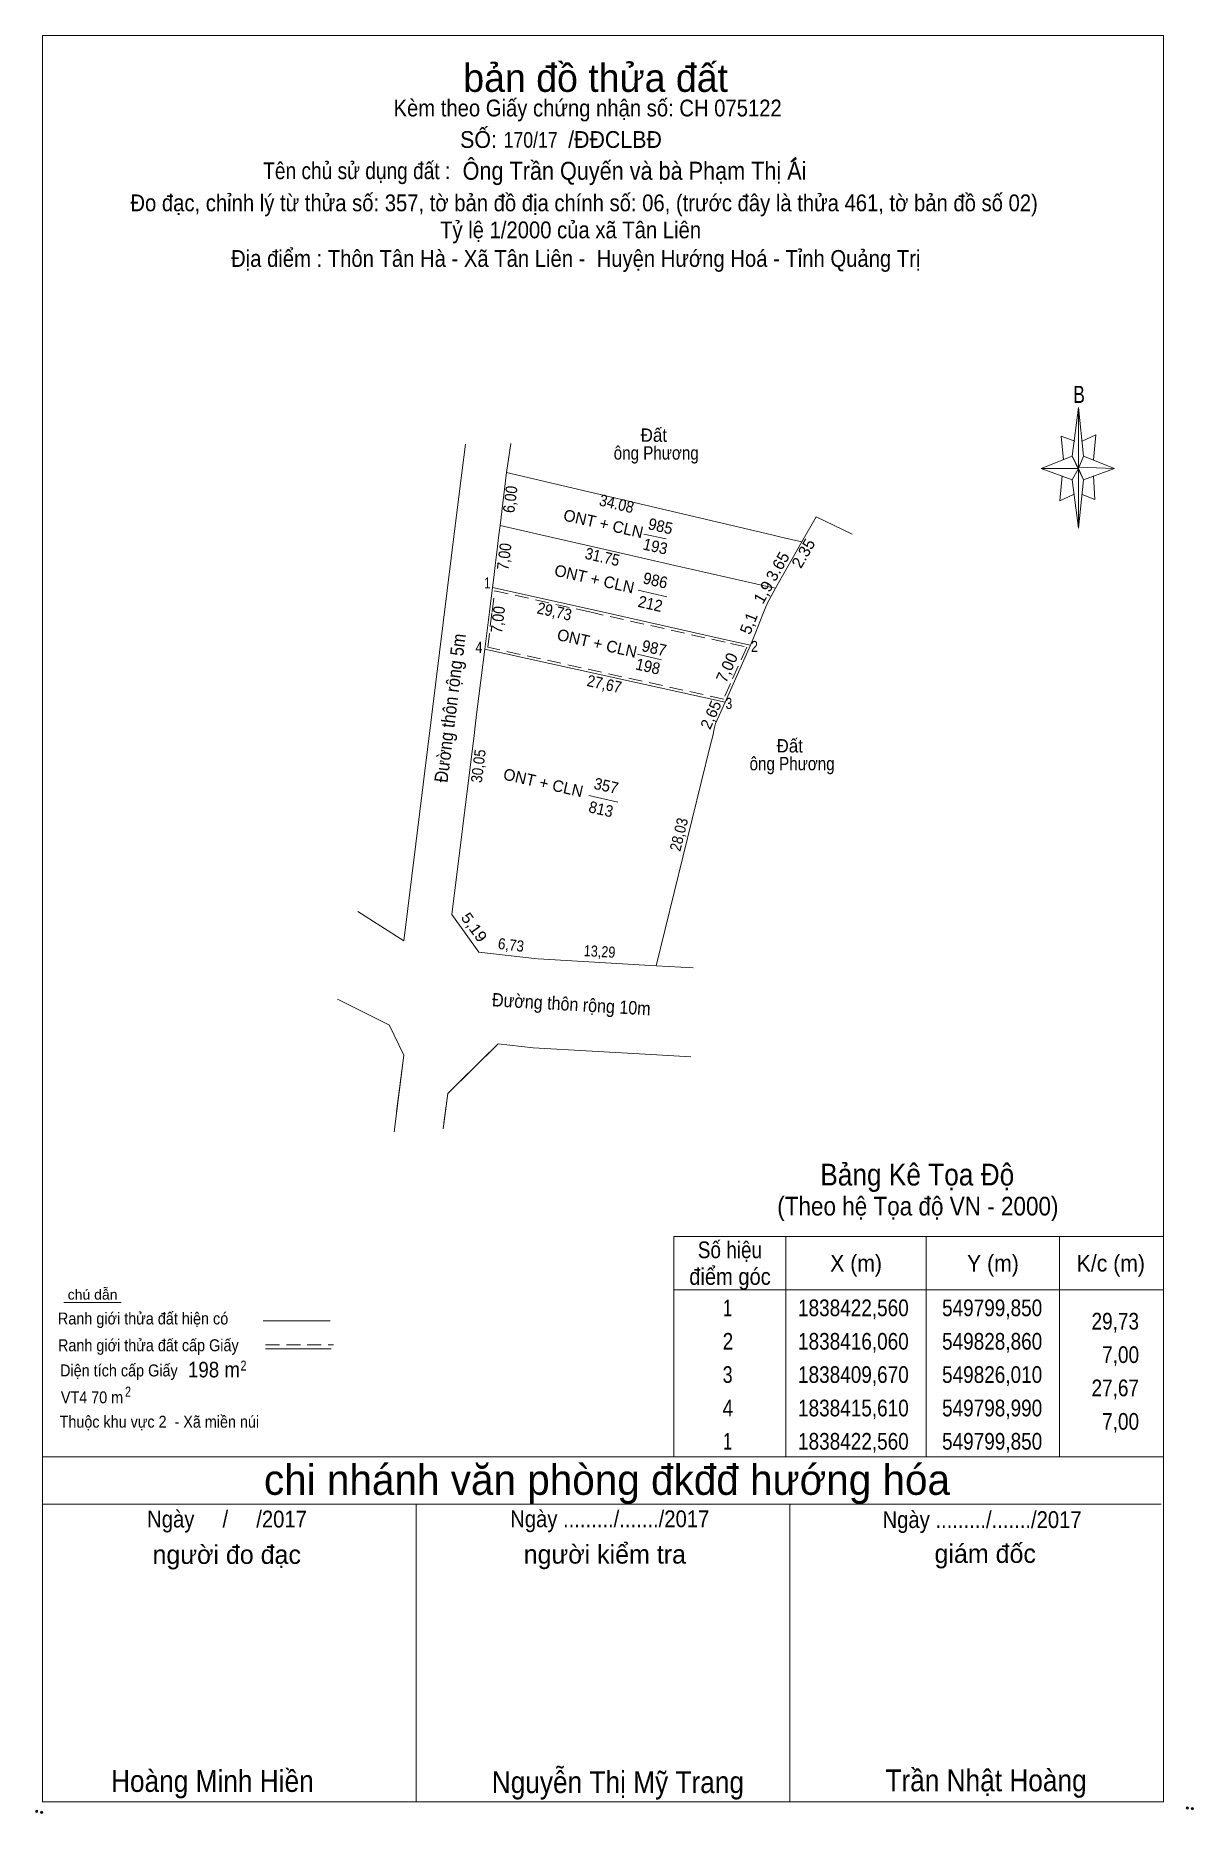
# Model space of a CAD drawing. Header units: metres. Extents: x 549363 to 550165, y 1838265 to 1838485.
# Drawn here: x 549748.5 to 549878.6, y 1838284.8 to 1838484.6 of the extents above; entities that cross this region are included whole.
import ezdxf
from ezdxf.enums import TextEntityAlignment as Align

# ---------------------------------------------------------------- set-up
doc = ezdxf.new("R2010")
doc.units = ezdxf.units.M
doc.header["$LTSCALE"] = 0.52
doc.header["$PDMODE"] = 32
doc.header["$PDSIZE"] = 0.26
doc.linetypes.add('DOTTED', pattern=[1.5, 0.3, -1.2])
doc.linetypes.add('MEDIUM_DASHED', pattern=[4.5, 3, -1.5])
for name, color, linetype, lineweight in [('1', 7, 'DOTTED', 13), ('15', 7, 'Continuous', 13), ('17', 7, 'Continuous', 13), ('18', 7, 'Continuous', 13), ('23', 7, 'Continuous', 13), ('63', 7, 'Continuous', 13)]:
    doc.layers.add(name, color=color, linetype=linetype, lineweight=lineweight)
doc.layers.add('60', color=7, linetype='Continuous')

msp = doc.modelspace()

# ---------------------------------------------------------------- texts
at = {"layer": '15'}
for p in [(549812.1807, 1838429.096), (549811.1707, 1838422.886), (549811.4707, 1838415.656), (549805.4207, 1838399.976)]:
    msp.add_text('ONT + CLN', height=1.3, rotation=347.17, dxfattribs=at).set_placement(p, align=Align.CENTER)
at = {"layer": '17'}
for s, height, p in [('bản đồ thửa đất', 3.15, (549811.45, 1838478.26)), ('chi nhánh văn phòng đkđđ hướng hóa', 3.402, (549812.725, 1838320.57)), ('người đo đạc', 2.1, (549769.985, 1838312.81)), ('người kiểm tra', 2.1, (549812.485, 1838312.84)), ('giám đốc', 2.1, (549855.235, 1838312.92))]:
    msp.add_text(s, height=height, dxfattribs=at).set_placement(p, align=Align.CENTER)
for s, height, width, p in [('Kèm theo Giấy chứng nhận số: CH 075122', 1.89, 0.9, (549810.55, 1838475.5)), ('SỐ:            /ĐĐCLBĐ ', 1.89, 0.95, (549807.89, 1838471.96)), ('Tên chủ sử dụng đất :', 1.89, 0.85, (549784.6, 1838468.45)), ('Đo đạc, chỉnh lý từ thửa số: 357, tờ bản đồ địa chính số: 06, (trước đây là thửa 461, tờ bản đồ số 02) ', 1.89, 0.9, (549810.47, 1838464.84)), ('Tỷ lệ 1/2000 của xã Tân Liên', 1.89, 0.9, (549808.635, 1838461.8)), ('Địa điểm : Thôn Tân Hà - Xã Tân Liên -  Huyện Hướng Hoá - Tỉnh Quảng Trị ', 1.89, 0.9, (549809.53, 1838458.59)), ('B', 1.929, 0.75, (549865.79, 1838443.29)), ('Bảng Kê Tọa Độ', 2.45, 0.9, (549847.6, 1838355.34)), ('(Theo hệ Tọa độ VN - 2000)', 2.1, 0.9, (549847.665, 1838351.97)), ('chú dẫn', 1.12, 1.05, (549754.91, 1838342.52)), ('Ranh giới thửa đất hiện có ', 1.344, 0.9, (549760.81, 1838339.72)), ('Ranh giới thửa đất cấp Giấy', 1.344, 0.9, (549761.175, 1838336.71)), ('Diện tích cấp Giấy ', 1.344, 0.9, (549758.09, 1838333.88)), ('2', 1.12, 0.8, (549771.87, 1838334.54)), ('VT4 70 m ', 1.34, 0.9, (549755.07, 1838330.86)), ('2', 1.12, 0.8, (549758.89, 1838331.61)), ('Thuộc khu vực 2  - Xã miền núi', 1.34, 0.9, (549762.415, 1838328.12)), ('Ngày     /     /2017', 1.89, 0.9, (549770.02, 1838316.9)), ('Ngày ........./......./2017', 1.89, 0.9, (549813.035, 1838316.93)), ('Ngày ........./......./2017', 1.89, 0.9, (549854.885, 1838316.84)), ('Nguyễn Thị Mỹ Trang', 2.45, 0.9, (549813.95, 1838287.05)), ('Hoàng Minh Hiền', 2.45, 0.9, (549768.375, 1838287.18)), ('Trần Nhật Hoàng', 2.45, 0.9, (549855.33, 1838287.25))]:
    msp.add_text(s, height=height, dxfattribs=dict(at, width=width)).set_placement(p, align=Align.CENTER)
at = {"layer": '17', "width": 0.9}
msp.add_text('Ông Trần Quyến và bà Phạm Thị Ai', height=2.02, dxfattribs=at).set_placement((549796.5, 1838468.38))
at = {"layer": '60', "width": 0.85}
msp.add_text('170/17', height=1.75, dxfattribs=at).set_placement((549804.145, 1838471.99), align=Align.CENTER)
at = {"layer": '63'}
for s, height, width, p in [('Đất ', 1.5, 0.95, (549818.26, 1838438.93)), ('ông Phương', 1.5, 0.85, (549818.26, 1838436.93)), ('Đất ', 1.5, 0.95, (549833.53, 1838404.01)), ('ông Phương', 1.5, 0.85, (549833.53, 1838402.01)), ('Số hiệu', 1.875, 0.85, (549826.545, 1838347.17)), ('điểm góc', 1.875, 0.9, (549826.555, 1838344.17)), ('X (m)', 1.875, 0.95, (549840.725, 1838345.67)), ('Y (m)', 1.875, 0.95, (549856.105, 1838345.67)), ('K/c (m)', 1.875, 0.95, (549869.355, 1838345.67)), (' 1', 1.875, 0.75, (549826.02, 1838340.65)), ('1838422,560', 1.875, 0.85, (549840.42, 1838340.65)), ('549799,850', 1.875, 0.85, (549856.015, 1838340.65)), (' 2', 1.875, 0.85, (549826.02, 1838336.89)), ('1838416,060', 1.875, 0.85, (549840.42, 1838336.89)), ('549828,860', 1.875, 0.85, (549856.015, 1838336.89)), ('198 m', 1.75, 0.9, (549768.55, 1838333.77)), (' 3', 1.875, 0.8, (549826.01, 1838333.15)), ('1838409,670', 1.875, 0.85, (549840.42, 1838333.15)), ('549826,010', 1.875, 0.85, (549856.015, 1838333.15)), (' 4', 1.875, 0.85, (549826.015, 1838329.39)), ('1838415,610', 1.875, 0.85, (549840.42, 1838329.39)), ('549798,990', 1.875, 0.85, (549856.015, 1838329.39)), (' 1', 1.875, 0.75, (549826.02, 1838325.65)), ('1838422,560', 1.875, 0.85, (549840.42, 1838325.65)), ('549799,850', 1.875, 0.85, (549856.015, 1838325.65))]:
    msp.add_text(s, height=height, dxfattribs=dict(at, width=width)).set_placement(p, align=Align.CENTER)
for s, height, rotation, width, p in [('6,00', 1.3, 82.911, 0.9, (549802.4909, 1838432.3848)), ('34.08', 1.3, 346.803, 0.9, (549813.6666, 1838431.3389)), ('985', 1.3, 347.17, 0.95, (549818.6007, 1838428.8147)), ('193', 1.3, 347.17, 0.95, (549818.0207, 1838426.537)), ('7,00', 1.3, 82.959, 0.9, (549801.809, 1838425.9503)), ('31.75', 1.3, 347.17, 0.9, (549812.0707, 1838425.3635)), ('986', 1.3, 347.17, 0.95, (549818.0257, 1838422.7213)), ('1,9', 1.3, 60.559, 1.05, (549830.866, 1838421.6955)), ('7,00', 1.3, 82.946, 0.9, (549801.0993, 1838418.8602)), ('29,73', 1.3, 347.371, 0.9, (549806.6829, 1838419.2324)), ('212', 1.3, 347.17, 0.95, (549817.4557, 1838420.0913)), ('Đường thôn rộng 5m', 1.5, 82.907, 0.9, (549795.8324, 1838408.9174)), ('987', 1.3, 347.17, 0.95, (549817.8907, 1838415.1147)), ('198', 1.3, 347.17, 0.95, (549817.1907, 1838413.0547)), ('27,67', 1.3, 347.601, 0.9, (549812.2904, 1838411.079)), ('30,05', 1.25, 82.908, 0.9, (549798.8805, 1838402.4128)), ('357', 1.3, 347.17, 0.95, (549812.4907, 1838399.6347)), ('813', 1.3, 347.17, 0.95, (549811.9107, 1838397.007)), ('28,03', 1.25, 76.232, 0.9, (549821.4098, 1838394.6463)), ('5,19', 1.25, 305.833, 1.1, (549797.2889, 1838383.9959)), ('6,73', 1.25, 353.34, 0.9, (549801.8725, 1838381.7627)), ('13,29', 1.25, 356.679, 0.85, (549811.8588, 1838381.0233)), ('Đường thôn rộng 10m', 1.5, 356.679, 0.9, (549808.6766, 1838374.9748))]:
    msp.add_text(s, height=height, rotation=rotation, dxfattribs=dict(at, width=width)).set_placement(p, align=Align.CENTER)
for s, height, rotation, p in [('2.35', 1.3, 60.436, (549835.363, 1838426.0743)), ('3.65', 1.3, 60.436, (549832.473, 1838424.6043)), ('5,1', 1.3, 68.385, (549829.2599, 1838418.2956)), ('7,00', 1.3, 65.963, (549826.796, 1838413.2853)), ('2,65', 1.25, 66.147, (549824.9709, 1838407.9873))]:
    msp.add_text(s, height=height, rotation=rotation, dxfattribs=at).set_placement(p, align=Align.CENTER)
for s, height, width, p in [(' 1', 1.25, 0.75, (549799.63, 1838422.45)), (' 4', 1.25, 0.85, (549798.73, 1838415.2)), (' 2', 1.25, 0.85, (549829.69, 1838415.3)), (' 3', 1.25, 0.8, (549826.8, 1838408.9)), ('29,73', 1.875, 0.85, (549872.52, 1838339.15)), ('7,00', 1.875, 0.85, (549872.53, 1838335.39)), ('27,67', 1.875, 0.85, (549872.52, 1838331.65)), ('7,00', 1.875, 0.85, (549872.53, 1838327.89))]:
    msp.add_text(s, height=height, dxfattribs=dict(at, width=width)).set_placement(p, align=Align.RIGHT)

# ---------------------------------------------------------------- hatches: boundary and pattern name
at = {"layer": '17'}
msp.add_hatch(color=256, dxfattribs=at).paths.add_polyline_path([(549833.49, 1838470.39), (549833.89, 1838470.65), (549833.94, 1838470.7), (549833.98, 1838470.75), (549833.99, 1838470.79), (549833.96, 1838470.85), (549833.92, 1838470.88), (549833.84, 1838470.85), (549833.78, 1838470.81), (549833.76, 1838470.79), (549833.38, 1838470.39)])

# ---------------------------------------------------------------- linework, layer by layer
at = {"layer": '1', "linetype": 'MEDIUM_DASHED'}
for points in [[(549799.81, 1838419.8), (549800.11, 1838422.19), (549810.79, 1838419.8), (549826.61, 1838416.26)], [(549826.61, 1838411.75), (549825.84, 1838410.02), (549799.32, 1838415.84), (549799.81, 1838419.8)], [(549826.61, 1838416.26), (549828.44, 1838415.85), (549826.61, 1838411.75)]]:
    msp.add_lwpolyline(points, dxfattribs=at)
at = {"layer": '15'}
for p, q in [((549816.88, 1838428.53), (549819.39, 1838428.01)), ((549816.23, 1838422.26), (549819.47, 1838421.5)), ((549816.14, 1838415.05), (549818.84, 1838414.42)), ((549810.69, 1838399.17), (549813.93, 1838398.41))]:
    msp.add_line(p, q, dxfattribs=at)
msp.add_lwpolyline([(549799.85, 1838422.56), (549799.51, 1838419.8), (549798.99, 1838415.61)], dxfattribs=at)
at = {"layer": '17'}
for p, q in [((549865.02, 1838437.33), (549865.72, 1838442.79)), ((549866.28, 1838437.33), (549869.78, 1838435.93)), ((549865.02, 1838434.67), (549861.52, 1838435.93)), ((549866.28, 1838434.67), (549865.72, 1838429.21)), ((549867.4, 1838435.09), (549867.54, 1838432.43)), ((549867.54, 1838432.43), (549866.14, 1838432.99)), ((549758.13, 1838342.2), (549751.68, 1838342.2)), ((549774.08, 1838340.11), (549781.61, 1838340.11)), ((549774.36, 1838336.97), (549781.72, 1838336.97)), ((549749.29, 1838324.85), (549875.29, 1838324.85)), ((549749.29, 1838319.53), (549875.01, 1838319.53)), ((549749.29, 1838319.53), (549875.01, 1838319.53)), ((549749.29, 1838319.53), (549875.01, 1838319.53)), ((549791.29, 1838286.07), (549791.29, 1838319.53)), ((549833.29, 1838286.07), (549833.29, 1838319.53))]:
    msp.add_line(p, q, dxfattribs=at)
at = {"layer": '17', "linetype": 'MEDIUM_DASHED'}
msp.add_line((549774.36, 1838337.42), (549781.98, 1838337.42), dxfattribs=at)
at = {"layer": '17'}
for points in [[(549749.29, 1838484.59), (549875.29, 1838484.59), (549875.29, 1838286.07), (549749.29, 1838286.07)], [(549833.49, 1838470.39), (549833.89, 1838470.65), (549833.94, 1838470.7), (549833.98, 1838470.75), (549833.99, 1838470.79), (549833.96, 1838470.85), (549833.92, 1838470.88), (549833.84, 1838470.85), (549833.78, 1838470.81), (549833.76, 1838470.79), (549833.38, 1838470.39)], [(549865.72, 1838442.79), (549866.28, 1838437.33), (549865.72, 1838435.93)], [(549865.72, 1838435.93), (549861.52, 1838435.93), (549865.02, 1838437.33), (549866.28, 1838434.67), (549869.78, 1838435.93), (549865.72, 1838436.07)], [(549865.72, 1838435.93), (549865.72, 1838429.21), (549865.02, 1838434.67)]]:
    msp.add_lwpolyline(points, close=True, dxfattribs=at)
for points in [[(549865.3, 1838439.01), (549863.76, 1838439.57), (549864.04, 1838436.91)], [(549866.14, 1838439.01), (549867.68, 1838439.71), (549867.4, 1838436.91)], [(549865.72, 1838435.93), (549865.02, 1838437.33), (549861.52, 1838435.93)], [(549863.9, 1838435.09), (549863.62, 1838432.29), (549865.16, 1838432.99)], [(549865.72, 1838435.93), (549866.28, 1838434.67), (549869.78, 1838435.93)], [(549875.29, 1838286.07), (549749.29, 1838286.07), (549749.29, 1838319.53)]]:
    msp.add_lwpolyline(points, dxfattribs=at)
for p in [(549748.63, 1838284.98), (549749.19, 1838284.89), (549877.95, 1838285.37), (549878.51, 1838285.29)]:
    msp.add_point(p, dxfattribs=at)
at = {"layer": '18'}
for p, q in [((549796.82, 1838438.67), (549796.42, 1838435.45)), ((549796.42, 1838435.45), (549795.68, 1838429.5)), ((549801.45, 1838435.46), (549800.71, 1838429.51)), ((549834.63, 1838427.68), (549836.23, 1838430.51)), ((549834.63, 1838427.68), (549836.23, 1838430.51)), ((549834.63, 1838427.68), (549836.23, 1838430.51)), ((549836.23, 1838430.51), (549840.27, 1838428.53)), ((549789.88, 1838382.84), (549795.68, 1838429.5)), ((549800.58, 1838428.47), (549800.34, 1838426.52)), ((549800.71, 1838429.51), (549800.58, 1838428.47)), ((549800.71, 1838429.51), (549805.28, 1838428.47)), ((549805.28, 1838428.47), (549813.84, 1838426.52)), ((549831.26, 1838428.47), (549832.31, 1838428.22)), ((549832.31, 1838428.22), (549834.63, 1838427.68)), ((549832.31, 1838423.59), (549834.63, 1838427.68)), ((549799.99, 1838423.68), (549799.85, 1838422.56)), ((549799.85, 1838422.56), (549812.17, 1838419.8)), ((549826.31, 1838423.68), (549829.45, 1838422.97)), ((549829.45, 1838422.97), (549830.25, 1838422.79)), ((549830.25, 1838422.79), (549830.9, 1838422.64)), ((549830.9, 1838422.64), (549831.67, 1838422.46)), ((549830.9, 1838421.1), (549831.67, 1838422.46)), ((549831.67, 1838422.46), (549832.31, 1838423.59)), ((549830.25, 1838419.57), (549830.75, 1838420.83)), ((549830.75, 1838420.83), (549830.9, 1838421.1)), ((549812.17, 1838419.8), (549826.61, 1838416.56)), ((549829.45, 1838417.55), (549830.25, 1838419.57)), ((549826.61, 1838416.56), (549828.86, 1838416.06)), ((549826.61, 1838411.02), (549828.86, 1838416.06)), ((549828.86, 1838416.06), (549829.45, 1838417.55)), ((549798.11, 1838408.57), (549798.99, 1838415.61)), ((549798.99, 1838415.61), (549826.01, 1838409.67)), ((549826.01, 1838409.67), (549826.61, 1838411.02)), ((549795.28, 1838385.79), (549797.64, 1838404.76)), ((549797.64, 1838404.76), (549797.78, 1838405.89)), ((549818.27, 1838380.03), (549824.33, 1838404.76)), ((549824.33, 1838404.76), (549824.61, 1838405.89)), ((549784.73, 1838386.12), (549789.88, 1838382.84)), ((549805, 1838380.8), (549818.27, 1838380.03)), ((549822.42, 1838379.79), (549818.27, 1838380.03)), ((549782.43, 1838376.28), (549788.22, 1838373.38)), ((549800.5, 1838371.25), (549804.42, 1838370.82)), ((549804.42, 1838370.82), (549817.69, 1838370.05)), ((549822.16, 1838369.79), (549817.7, 1838370.05))]:
    msp.add_line(p, q, dxfattribs=at)
for points in [[(549801.93, 1838438.74), (549801.45, 1838435.46), (549831.26, 1838428.47)], [(549800.34, 1838426.52), (549800.16, 1838425.04), (549799.99, 1838423.68)], [(549813.84, 1838426.52), (549820.34, 1838425.04), (549826.31, 1838423.68)], [(549797.78, 1838405.89), (549797.87, 1838406.65), (549798.11, 1838408.57)], [(549824.94, 1838407.25), (549825.52, 1838408.57), (549826.01, 1838409.67)], [(549824.61, 1838405.89), (549824.79, 1838406.65), (549824.94, 1838407.25)], [(549795.28, 1838385.79), (549798.32, 1838381.58), (549804.93, 1838380.8)]]:
    msp.add_lwpolyline(points, dxfattribs=at)
at = {"layer": '23'}
for p, q in [((549788.23, 1838373.38), (549789.88, 1838369.99)), ((549789.88, 1838369.99), (549788.8, 1838361.37)), ((549789.88, 1838369.99), (549789.08, 1838363.64)), ((549789.88, 1838369.99), (549789.11, 1838363.84))]:
    msp.add_line(p, q, dxfattribs=at)
for points in [[(549799.5, 1838370.27), (549794.84, 1838365.69), (549794.3, 1838361.72)], [(549800.5, 1838371.25), (549794.84, 1838365.69), (549794.4, 1838362.4)]]:
    msp.add_lwpolyline(points, dxfattribs=at)
at = {"layer": '63'}
for p, q in [((549832.84, 1838349.6), (549832.84, 1838324.85)), ((549848.59, 1838349.6), (549848.59, 1838324.85)), ((549863.59, 1838349.6), (549863.59, 1838324.85)), ((549820.24, 1838343.6), (549875.29, 1838343.6))]:
    msp.add_line(p, q, dxfattribs=at)
msp.add_lwpolyline([(549820.24, 1838349.6), (549875.29, 1838349.6), (549875.29, 1838324.85), (549820.24, 1838324.85)], close=True, dxfattribs=at)

msp.set_redraw_order([(e.dxf.handle, doc.entitydb.next_handle()) for e in msp.query("TEXT MTEXT ATTDEF DIMENSION ARC_DIMENSION")])  # texts and dimensions are drawn at this point

doc.saveas('drawing.dxf')
